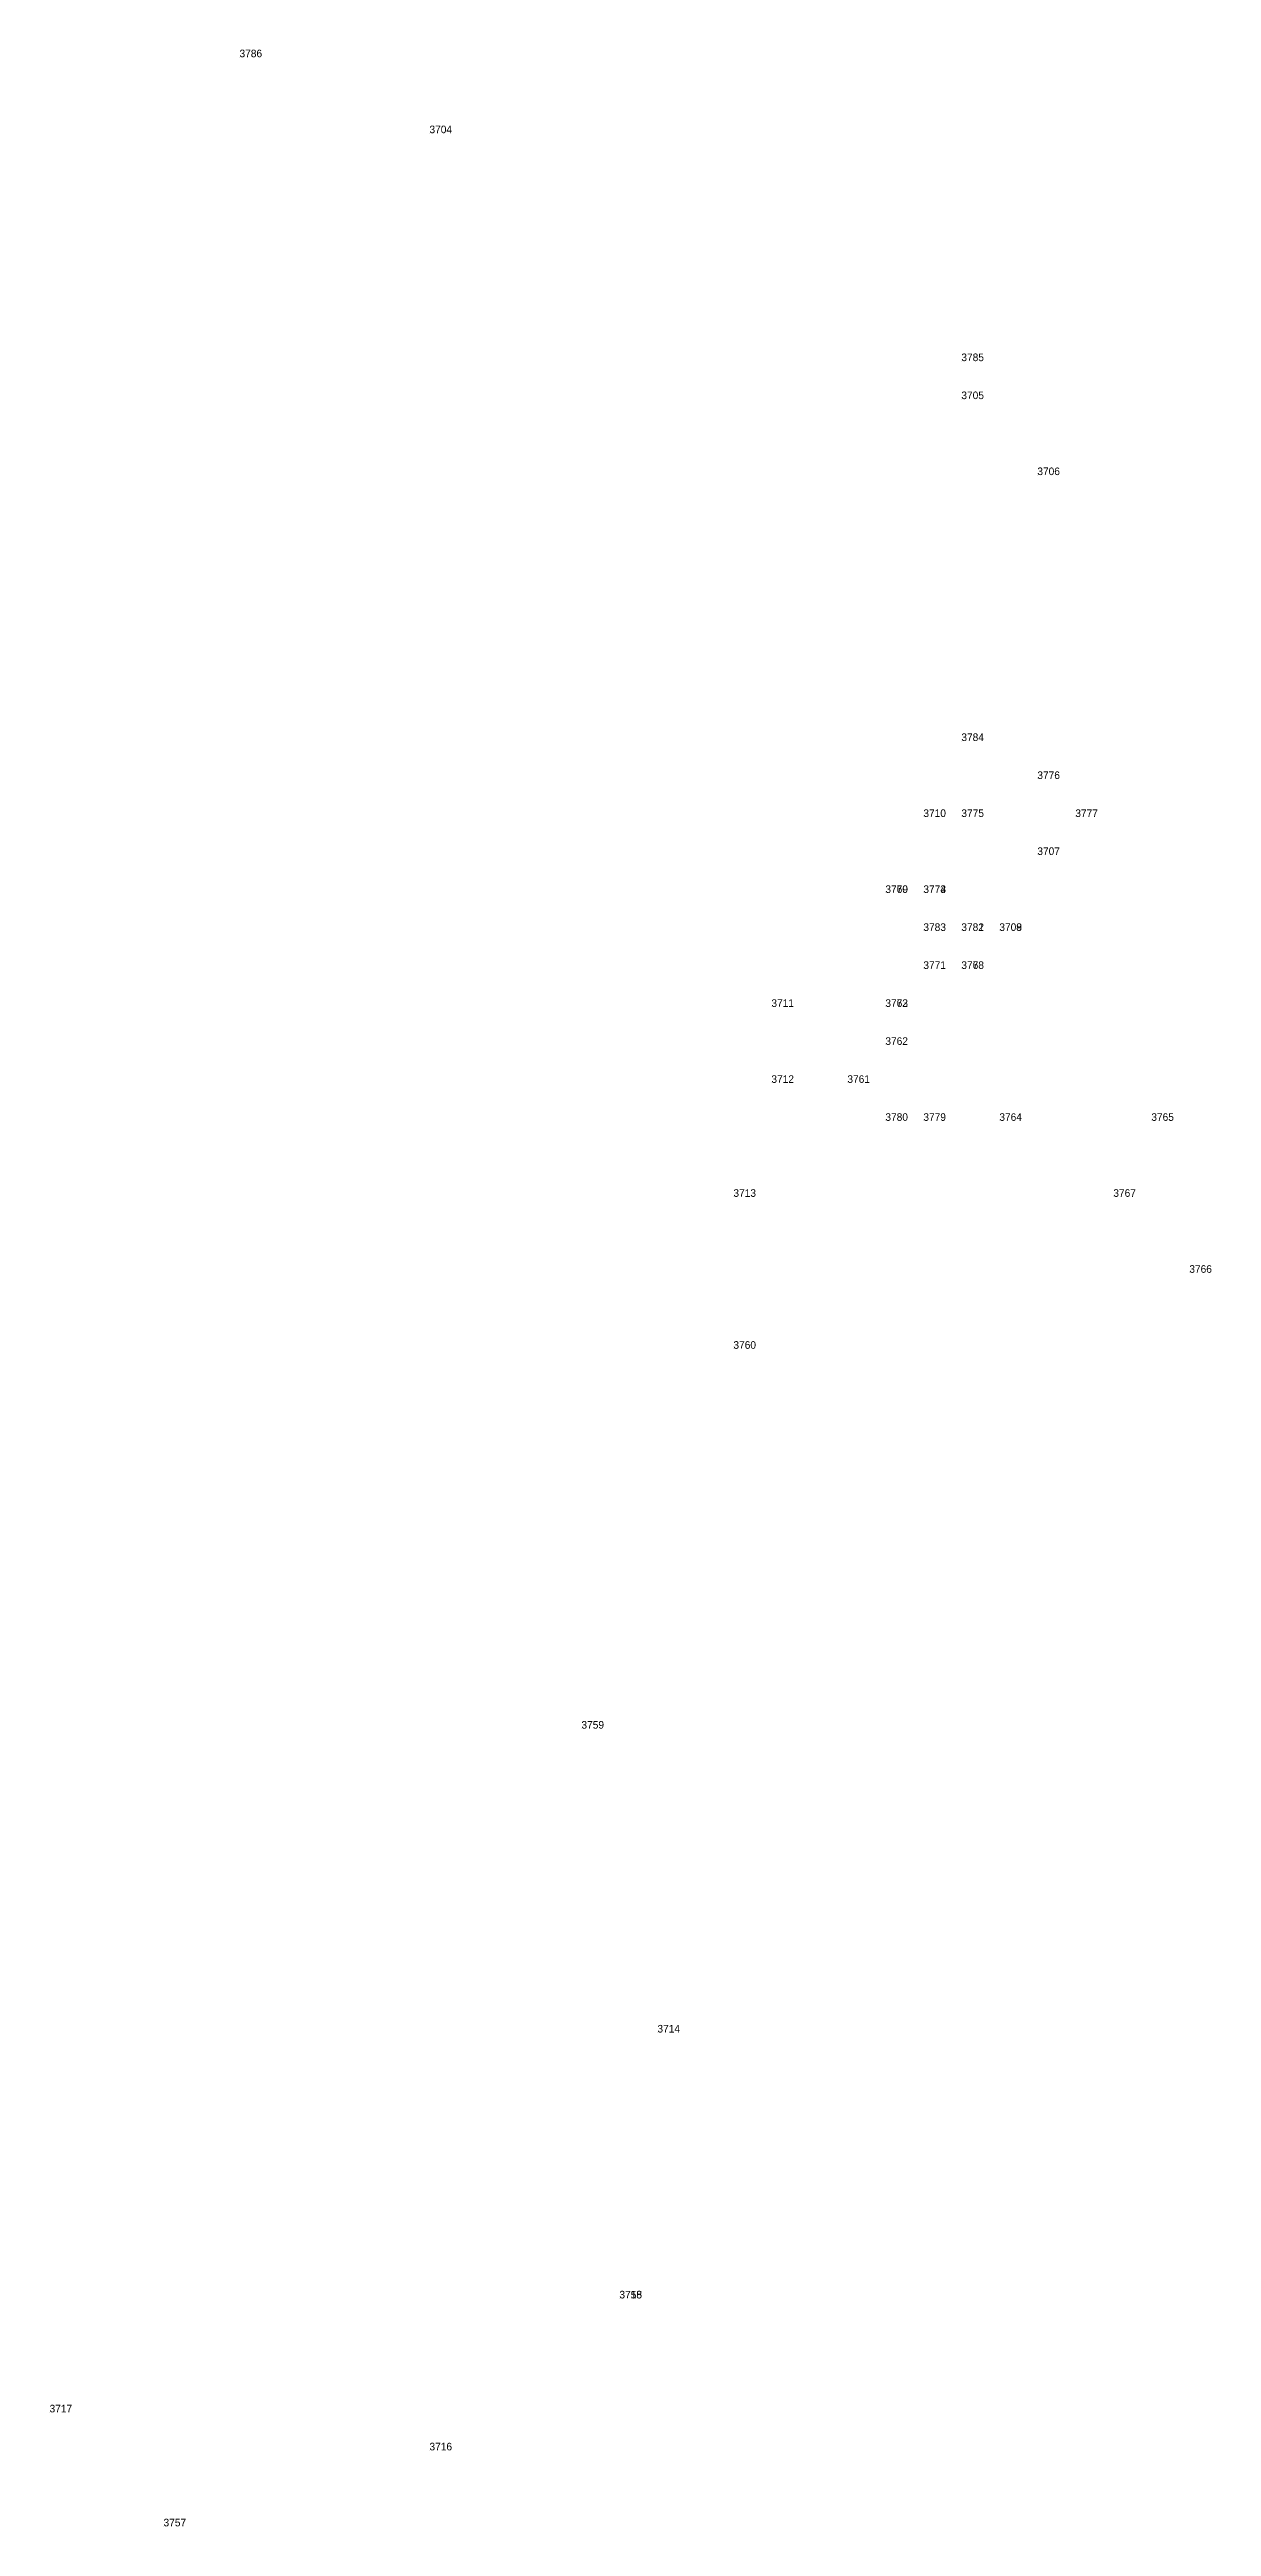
# Model space of a CAD drawing. Extents: x 535182 to 560328, y 1820963 to 1852759.
# Drawn here: x 536747 to 536777.6, y 1852615 to 1852680.2 of the extents above; entities that cross this region are included whole.
import ezdxf

# ---------------------------------------------------------------- set-up
doc = ezdxf.new("R2010")
doc.units = 0
doc.layers.add('Level 12', color=7, linetype='Continuous')
doc.layers.add('Level 7', color=7, linetype='Continuous')

msp = doc.modelspace()

# ---------------------------------------------------------------- texts
at = {"layer": 'Level 12'}
for s, p in [('3786', (536752, 1852680)), ('3704', (536757, 1852678)), ('3785', (536771, 1852672)), ('3705', (536771, 1852671)), ('3706', (536773, 1852669)), ('3784', (536771, 1852662)), ('3776', (536773, 1852661)), ('3710', (536770, 1852660)), ('3775', (536771, 1852660)), ('3777', (536774, 1852660)), ('3707', (536773, 1852659)), ('3769', (536769, 1852658)), ('3770', (536769, 1852658)), ('3773', (536770, 1852658)), ('3774', (536770, 1852658)), ('3783', (536770, 1852657)), ('3781', (536771, 1852657)), ('3782', (536771, 1852657)), ('3708', (536772, 1852657)), ('3709', (536772, 1852657)), ('3771', (536770, 1852656)), ('3768', (536771, 1852656)), ('3778', (536771, 1852656)), ('3711', (536766, 1852655)), ('3763', (536769, 1852655)), ('3772', (536769, 1852655)), ('3762', (536769, 1852654)), ('3712', (536766, 1852653)), ('3761', (536768, 1852653)), ('3780', (536769, 1852652)), ('3779', (536770, 1852652)), ('3764', (536772, 1852652)), ('3765', (536776, 1852652)), ('3713', (536765, 1852650)), ('3767', (536775, 1852650)), ('3766', (536777, 1852648)), ('3760', (536765, 1852646)), ('3759', (536761, 1852636)), ('3714', (536763, 1852628)), ('3715', (536762, 1852621)), ('3758', (536762, 1852621)), ('3717', (536747, 1852618)), ('3716', (536757, 1852617)), ('3757', (536750, 1852615))]:
    msp.add_text(s, height=0.2, dxfattribs=at).set_placement(p)

# ---------------------------------------------------------------- linework, layer by layer
at = {"layer": 'Level 7'}
for p, q in [((536752, 1852680), (536752, 1852680)), ((536757, 1852678), (536757, 1852678)), ((536771, 1852672), (536771, 1852672)), ((536771, 1852671), (536771, 1852671)), ((536773, 1852669), (536773, 1852669)), ((536771, 1852662), (536771, 1852662)), ((536773, 1852661), (536773, 1852661)), ((536770, 1852660), (536770, 1852660)), ((536771, 1852660), (536771, 1852660)), ((536774, 1852660), (536774, 1852660)), ((536773, 1852659), (536773, 1852659)), ((536769, 1852658), (536769, 1852658)), ((536769, 1852658), (536769, 1852658)), ((536770, 1852658), (536770, 1852658)), ((536770, 1852658), (536770, 1852658)), ((536770, 1852657), (536770, 1852657)), ((536771, 1852657), (536771, 1852657)), ((536771, 1852657), (536771, 1852657)), ((536772, 1852657), (536772, 1852657)), ((536772, 1852657), (536772, 1852657)), ((536770, 1852656), (536770, 1852656)), ((536771, 1852656), (536771, 1852656)), ((536771, 1852656), (536771, 1852656)), ((536766, 1852655), (536766, 1852655)), ((536769, 1852655), (536769, 1852655)), ((536769, 1852655), (536769, 1852655)), ((536769, 1852654), (536769, 1852654)), ((536766, 1852653), (536766, 1852653)), ((536768, 1852653), (536768, 1852653)), ((536769, 1852652), (536769, 1852652)), ((536770, 1852652), (536770, 1852652)), ((536772, 1852652), (536772, 1852652)), ((536776, 1852652), (536776, 1852652)), ((536765, 1852650), (536765, 1852650)), ((536775, 1852650), (536775, 1852650)), ((536777, 1852648), (536777, 1852648)), ((536765, 1852646), (536765, 1852646)), ((536761, 1852636), (536761, 1852636)), ((536763, 1852628), (536763, 1852628)), ((536762, 1852621), (536762, 1852621)), ((536762, 1852621), (536762, 1852621)), ((536747, 1852618), (536747, 1852618)), ((536757, 1852617), (536757, 1852617)), ((536750, 1852615), (536750, 1852615))]:
    msp.add_line(p, q, dxfattribs=at)

msp.set_redraw_order([(e.dxf.handle, doc.entitydb.next_handle()) for e in msp.query("TEXT MTEXT ATTDEF DIMENSION ARC_DIMENSION")])  # texts and dimensions are drawn at this point

doc.saveas('drawing.dxf')
